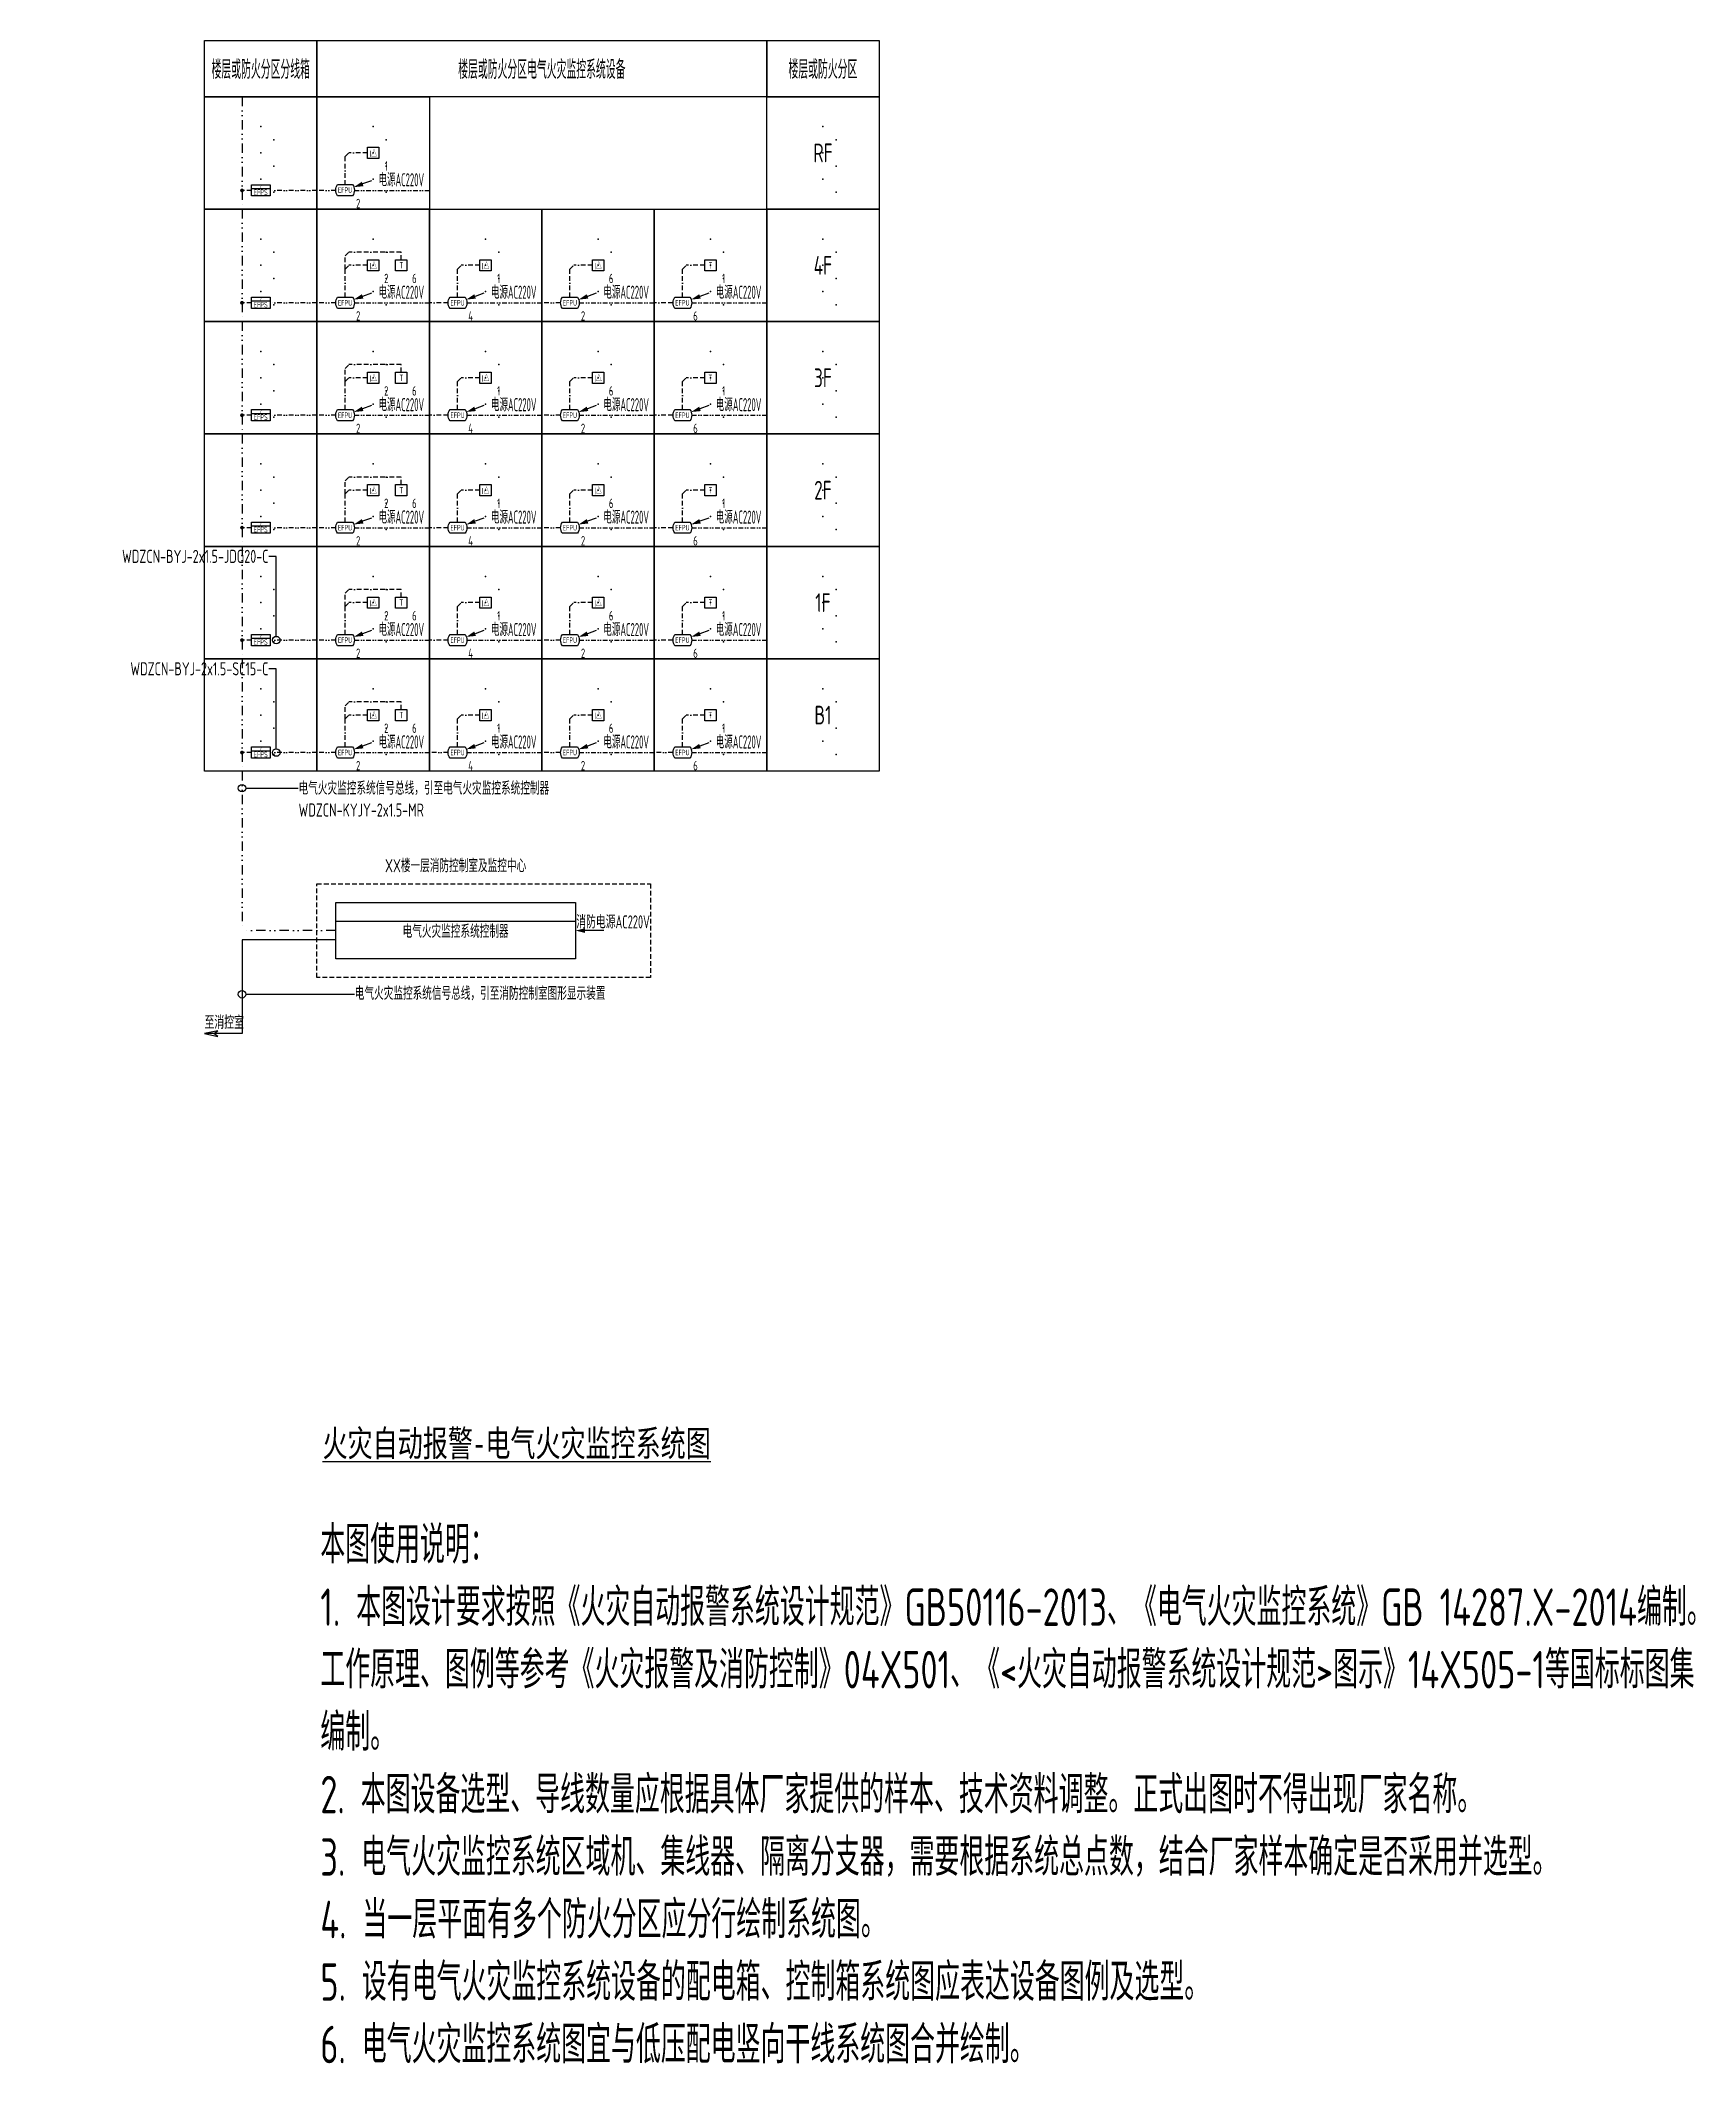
# Model space of a CAD drawing. Header units: millimetres. Extents: x -610917 to 349982, y -134386 to 298175.
# Drawn here: x 194535 to 238697, y -37479 to 16500 of the extents above; entities that cross this region are included whole.
import ezdxf
from ezdxf import colors
from ezdxf.entities.mleader import LeaderData, LeaderLine
from ezdxf.enums import TextEntityAlignment as Align
from ezdxf.math import Vec2, Vec3

# ---------------------------------------------------------------- set-up
doc = ezdxf.new("R2010")
doc.units = ezdxf.units.MM
doc.header["$LTSCALE"] = 500
doc.header["$MEASUREMENT"] = 0
for name, pattern in [('BORDER2', [0.875, 0.25, -0.125, 0.25, -0.125, 0, -0.125]), ('DIVIDE', [1.25, 0.5, -0.25, 0, -0.25, 0, -0.25]), ('DIVIDE2', [0.625, 0.25, -0.125, 0, -0.125, 0, -0.125]), ('HIDDEN', [0.375, 0.25, -0.125])]:
    doc.linetypes.add(name, pattern=pattern)
doc.layers.get('0').update_dxf_attribs({"linetype": 'CONTINUOUS'})
for name, color, linetype in [('E-EFPS-DEVC', 3, 'CONTINUOUS'), ('E-EFPS-WIRE', 1, 'BORDER2'), ('E-EFPS-WIRE2', 1, 'DIVIDE2'), ('E-EFPS-WIRE3', 1, 'DIVIDE'), ('E-FAS-DEVC', 3, 'CONTINUOUS'), ('E-FAS-WIRE', 4, 'CONTINUOUS'), ('E-REQU-DIMS', 30, 'CONTINUOUS'), ('E-UNIV-DIAG', 2, 'CONTINUOUS'), ('E-UNIV-DIAG2', 2, 'HIDDEN'), ('E-UNIV-EL', 140, 'CONTINUOUS'), ('E-UNIV-NOTE', 6, 'CONTINUOUS')]:
    doc.layers.add(name, color=color, linetype=linetype)
doc.styles.add('TH-STYLE1', font='Stfangso_0.ttf', dxfattribs={"width": 0.7})
doc.styles.add('TH-STYLE3', font='tssdeng.shx', dxfattribs={"width": 0.7, "bigfont": 'tssdchn.shx'})

msp = doc.modelspace()

# ---------------------------------------------------------------- texts
at = {"layer": 'E-UNIV-NOTE', "style": 'TH-STYLE3'}
for s, height, width, p in [('楼层或防火分区分线箱', 500, 0.5, (200413, 15750)), ('楼层或防火分区电气火灾监控系统设备', 500, 0.5, (207913, 15750)), ('楼层或防火分区', 500, 0.5, (215413, 15750)), ('RF', 500, 0.7, (215413, 13500)), ('电源AC220V', 350, 0.5, (204163, 12800)), ('1', 250, 0.7, (203763, 13150)), ('2', 250, 0.7, (203013, 12150)), ('2', 250, 0.7, (203763, 10150)), ('6', 250, 0.7, (204513, 10150)), ('1', 250, 0.7, (206763, 10150)), ('6', 250, 0.7, (209763, 10150)), ('1', 250, 0.7, (212763, 10150)), ('4F', 500, 0.7, (215413, 10500)), ('电源AC220V', 350, 0.5, (204163, 9800)), ('电源AC220V', 350, 0.5, (207163, 9800)), ('电源AC220V', 350, 0.5, (210163, 9800)), ('电源AC220V', 350, 0.5, (213163, 9800)), ('2', 250, 0.7, (203013, 9150)), ('4', 250, 0.7, (206013, 9150)), ('2', 250, 0.7, (209013, 9150)), ('6', 250, 0.7, (212013, 9150)), ('3F', 500, 0.7, (215413, 7500)), ('2', 250, 0.7, (203763, 7150)), ('6', 250, 0.7, (204513, 7150)), ('1', 250, 0.7, (206763, 7150)), ('6', 250, 0.7, (209763, 7150)), ('1', 250, 0.7, (212763, 7150)), ('电源AC220V', 350, 0.5, (204163, 6800)), ('电源AC220V', 350, 0.5, (207163, 6800)), ('电源AC220V', 350, 0.5, (210163, 6800)), ('电源AC220V', 350, 0.5, (213163, 6800)), ('2', 250, 0.7, (203013, 6150)), ('4', 250, 0.7, (206013, 6150)), ('2', 250, 0.7, (209013, 6150)), ('6', 250, 0.7, (212013, 6150)), ('2F', 500, 0.7, (215413, 4500)), ('电源AC220V', 350, 0.5, (204163, 3800)), ('2', 250, 0.7, (203763, 4150)), ('6', 250, 0.7, (204513, 4150)), ('电源AC220V', 350, 0.5, (207163, 3800)), ('1', 250, 0.7, (206763, 4150)), ('电源AC220V', 350, 0.5, (210163, 3800)), ('6', 250, 0.7, (209763, 4150)), ('电源AC220V', 350, 0.5, (213163, 3800)), ('1', 250, 0.7, (212763, 4150)), ('2', 250, 0.7, (203013, 3150)), ('4', 250, 0.7, (206013, 3150)), ('2', 250, 0.7, (209013, 3150)), ('6', 250, 0.7, (212013, 3150)), ('1F', 500, 0.7, (215413, 1500)), ('2', 250, 0.7, (203763, 1150)), ('6', 250, 0.7, (204513, 1150)), ('1', 250, 0.7, (206763, 1150)), ('6', 250, 0.7, (209763, 1150)), ('1', 250, 0.7, (212763, 1150)), ('电源AC220V', 350, 0.5, (204163, 800)), ('电源AC220V', 350, 0.5, (207163, 800)), ('电源AC220V', 350, 0.5, (210163, 800)), ('电源AC220V', 350, 0.5, (213163, 800)), ('2', 250, 0.7, (203013, 150)), ('4', 250, 0.7, (206013, 150)), ('2', 250, 0.7, (209013, 150)), ('6', 250, 0.7, (212013, 150)), ('B1', 500, 0.7, (215413, -1500)), ('电源AC220V', 350, 0.5, (204163, -2200)), ('2', 250, 0.7, (203763, -1850)), ('6', 250, 0.7, (204513, -1850)), ('电源AC220V', 350, 0.5, (207163, -2200)), ('1', 250, 0.7, (206763, -1850)), ('电源AC220V', 350, 0.5, (210163, -2200)), ('6', 250, 0.7, (209763, -1850)), ('电源AC220V', 350, 0.5, (213163, -2200)), ('1', 250, 0.7, (212763, -1850)), ('2', 250, 0.7, (203013, -2850)), ('4', 250, 0.7, (206013, -2850)), ('2', 250, 0.7, (209013, -2850)), ('6', 250, 0.7, (212013, -2850)), ('消防电源AC220V', 350, 0.6, (209813, -7000)), ('电气火灾监控系统控制器', 350, 0.7, (205613, -7250))]:
    msp.add_text(s, height=height, dxfattribs=dict(at, width=width)).set_placement(p, align=Align.MIDDLE)
at = {"layer": 'E-UNIV-NOTE', "style": 'TH-STYLE3', "width": 0.7}
msp.add_text('XX楼一层消防控制室及监控中心', height=350, rotation=360, dxfattribs=at).set_placement((205613, -5500), align=Align.MIDDLE)
at = {"layer": 'E-UNIV-NOTE', "style": 'TH-STYLE3', "width": 0.6}
msp.add_text('至消控室', height=350, dxfattribs=at).set_placement((198913, -9700), align=Align.MIDDLE_LEFT)
at = {"layer": 'E-UNIV-NOTE', "insert": (207242, -20968), "char_height": 700, "attachment_point": 5, "style": 'TH-STYLE1'}
msp.add_mtext('{\\L火灾自动报警-电气火灾监控系统图}', dxfattribs=at)
at = {"layer": 'E-UNIV-NOTE', "insert": (202003, -23135), "char_height": 500, "width": 37138.46, "attachment_point": 1, "style": 'TH-STYLE3'}
msp.add_mtext('{\\H2x;本图使用说明：\\P1. 本图设计要求按照《火灾自动报警系统设计规范》GB50116-2013、《电气火灾监控系统》GB 14287.X-2014编制。工作原理、图例等参考《火灾报警及消防控制》04X501、《<火灾自动报警系统设计规范>图示》14X505-1等国标标图集编制。\\P2. 本图设备选型、导线数量应根据具体厂家提供的样本、技术资料调整。正式出图时不得出现厂家名称。\\P3. 电气火灾监控系统区域机、集线器、隔离分支器，需要根据系统总点数，结合厂家样本确定是否采用并选型。\\P4. 当一层平面有多个防火分区应分行绘制系统图。\\P5. 设有电气火灾监控系统设备的配电箱、控制箱系统图应表达设备图例及选型。\\P6. 电气火灾监控系统图宜与低压配电竖向干线系统图合并绘制。}', dxfattribs=at)

# ---------------------------------------------------------------- blocks, each defined once
blk = doc.blocks.new('E-ES01')
blk.add_lwpolyline([(0, 3000), (3000, 3000), (3000, 0), (0, 0)], close=True)
for p in [(1500, 2200), (1850, 1850), (1500, 1500), (1850, 1150), (1500, 800), (1850, 450)]:
    blk.add_point(p)
blk = doc.blocks.new('_DotBlank')
at = {"color": 0, "linetype": 'ByBlock', "lineweight": -2}
blk.add_line((-0.5, 0), (-1, 0), dxfattribs=at)
blk.add_circle((0, 0), 0.5, dxfattribs=at)
blk = doc.blocks.new('E-BEFPS021')
blk.add_lwpolyline([(-2.5, -1.5), (-2.5, 1.5), (2.5, 1.5), (2.5, -1.5)], close=True)
at = {"layer": 'E-UNIV-EL'}
blk.add_line((-2.5, 0.5), (2.5, 0.5), dxfattribs=at)
at = {"layer": 'E-UNIV-EL', "style": 'TH-STYLE3', "width": 0.7}
for height, p in [(1.5, (0, -0.5)), (1, (0, 1))]:
    blk.add_attdef('F', text='', height=height, dxfattribs=at).set_placement(p, align=Align.MIDDLE)
blk = doc.blocks.new('E-BEFPS110')
blk.add_lwpolyline([(-2, 1.5), (2, 1.5, -0.333333), (2, -1.5), (-2, -1.5, -0.333333)], format="xyb", close=True)
at = {"layer": 'E-UNIV-EL', "style": 'TH-STYLE3', "width": 0.7}
blk.add_attdef('F', text='', height=1.5, dxfattribs=at).set_placement((0, 0), align=Align.MIDDLE)
blk = doc.blocks.new('E-BEFPS220')
blk.add_lwpolyline([(-1.5, -1.5), (-1.5, 1.5), (1.5, 1.5), (1.5, -1.5)], close=True)
at = {"layer": 'E-UNIV-EL', "style": 'TH-STYLE3', "width": 0.7}
blk.add_attdef('F', text='', height=1.7, dxfattribs=at).set_placement((0, 0), align=Align.MIDDLE)
blk = doc.blocks.new('E-BEFPS210')
blk.add_lwpolyline([(-1.5, -1.5), (-1.5, 1.5), (1.5, 1.5), (1.5, -1.5)], close=True)
at = {"layer": 'E-UNIV-EL', "style": 'TH-STYLE3', "width": 0.7}
blk.add_attdef('F', text='', height=1.7, dxfattribs=at).set_placement((0, 0), align=Align.MIDDLE)

# ---------------------------------------------------------------- linework, layer by layer
at = {"layer": 'E-EFPS-WIRE'}
for p, q in [((202663, 13400), (202763, 13500)), ((203263, 13500), (202763, 13500)), ((202663, 12650), (202663, 13400)), ((200163, 12500), (199913, 12500)), ((202663, 10750), (202763, 10850)), ((204163, 10850), (202763, 10850)), ((204163, 10650), (204163, 10850)), ((202663, 10400), (202663, 10750)), ((202663, 10400), (202763, 10500)), ((202663, 9650), (202663, 10400)), ((203263, 10500), (202763, 10500)), ((205663, 10400), (205763, 10500)), ((205663, 9650), (205663, 10400)), ((206263, 10500), (205763, 10500)), ((208663, 10400), (208763, 10500)), ((208663, 9650), (208663, 10400)), ((209263, 10500), (208763, 10500)), ((211663, 10400), (211763, 10500)), ((211663, 9650), (211663, 10400)), ((212263, 10500), (211763, 10500)), ((200163, 9500), (199913, 9500)), ((205413, 9500), (204913, 9500)), ((211413, 9500), (210913, 9500)), ((202663, 7750), (202763, 7850)), ((202663, 7400), (202663, 7750)), ((204163, 7850), (202763, 7850)), ((204163, 7650), (204163, 7850)), ((202663, 7400), (202763, 7500)), ((202663, 6650), (202663, 7400)), ((203263, 7500), (202763, 7500)), ((205663, 7400), (205763, 7500)), ((205663, 6650), (205663, 7400)), ((206263, 7500), (205763, 7500)), ((208663, 7400), (208763, 7500)), ((208663, 6650), (208663, 7400)), ((209263, 7500), (208763, 7500)), ((211663, 7400), (211763, 7500)), ((211663, 6650), (211663, 7400)), ((212263, 7500), (211763, 7500)), ((200163, 6500), (199913, 6500)), ((205413, 6500), (204913, 6500)), ((211413, 6500), (210913, 6500)), ((202663, 4750), (202763, 4850)), ((202663, 4400), (202663, 4750)), ((202663, 4400), (202763, 4500)), ((202663, 3650), (202663, 4400)), ((204163, 4850), (202763, 4850)), ((203263, 4500), (202763, 4500)), ((204163, 4650), (204163, 4850)), ((205663, 4400), (205763, 4500)), ((205663, 3650), (205663, 4400)), ((206263, 4500), (205763, 4500)), ((208663, 4400), (208763, 4500)), ((208663, 3650), (208663, 4400)), ((209263, 4500), (208763, 4500)), ((211663, 4400), (211763, 4500)), ((211663, 3650), (211663, 4400)), ((212263, 4500), (211763, 4500)), ((200163, 3500), (199913, 3500)), ((205413, 3500), (204913, 3500)), ((211413, 3500), (210913, 3500)), ((202663, 1750), (202763, 1850)), ((202663, 1400), (202663, 1750)), ((204163, 1850), (202763, 1850)), ((204163, 1650), (204163, 1850)), ((202663, 1400), (202763, 1500)), ((202663, 650), (202663, 1400)), ((203263, 1500), (202763, 1500)), ((205663, 1400), (205763, 1500)), ((205663, 650), (205663, 1400)), ((206263, 1500), (205763, 1500)), ((208663, 1400), (208763, 1500)), ((208663, 650), (208663, 1400)), ((209263, 1500), (208763, 1500)), ((211663, 1400), (211763, 1500)), ((211663, 650), (211663, 1400)), ((212263, 1500), (211763, 1500)), ((200163, 500), (199913, 500)), ((205413, 500), (204913, 500)), ((211413, 500), (210913, 500)), ((202663, -1250), (202763, -1150)), ((202663, -1600), (202663, -1250)), ((202663, -1600), (202763, -1500)), ((202663, -2350), (202663, -1600)), ((204163, -1150), (202763, -1150)), ((203263, -1500), (202763, -1500)), ((204163, -1350), (204163, -1150)), ((205663, -1600), (205763, -1500)), ((205663, -2350), (205663, -1600)), ((206263, -1500), (205763, -1500)), ((208663, -1600), (208763, -1500)), ((208663, -2350), (208663, -1600)), ((209263, -1500), (208763, -1500)), ((211663, -1600), (211763, -1500)), ((211663, -2350), (211663, -1600)), ((212263, -1500), (211763, -1500)), ((200163, -2500), (199913, -2500))]:
    msp.add_line(p, q, dxfattribs=at)
at = {"layer": 'E-EFPS-WIRE2'}
for p, q in [((201913, 12500), (200663, 12500)), ((202413, 12500), (201913, 12500)), ((202913, 12500), (204913, 12500)), ((201913, 9500), (200663, 9500)), ((202413, 9500), (201913, 9500)), ((202913, 9500), (204913, 9500)), ((205913, 9500), (207913, 9500)), ((208413, 9500), (207913, 9500)), ((208913, 9500), (210913, 9500)), ((211913, 9500), (213913, 9500)), ((201913, 6500), (200663, 6500)), ((202413, 6500), (201913, 6500)), ((202913, 6500), (204913, 6500)), ((205913, 6500), (207913, 6500)), ((208413, 6500), (207913, 6500)), ((208913, 6500), (210913, 6500)), ((211913, 6500), (213913, 6500)), ((201913, 3500), (200663, 3500)), ((202413, 3500), (201913, 3500)), ((202913, 3500), (204913, 3500)), ((205913, 3500), (207913, 3500)), ((208413, 3500), (207913, 3500)), ((208913, 3500), (210913, 3500)), ((211913, 3500), (213913, 3500)), ((201913, 500), (200663, 500)), ((202413, 500), (201913, 500)), ((202913, 500), (204913, 500)), ((205913, 500), (207913, 500)), ((208413, 500), (207913, 500)), ((208913, 500), (210913, 500)), ((211913, 500), (213913, 500)), ((201913, -2500), (200663, -2500)), ((202413, -2500), (201913, -2500)), ((202913, -2500), (204913, -2500)), ((205413, -2500), (204913, -2500)), ((205913, -2500), (207913, -2500)), ((208413, -2500), (207913, -2500)), ((208913, -2500), (210913, -2500)), ((211413, -2500), (210913, -2500)), ((211913, -2500), (213913, -2500))]:
    msp.add_line(p, q, dxfattribs=at)
at = {"layer": 'E-EFPS-WIRE3'}
for p, q in [((199913, 15000), (199913, 12000)), ((199913, 12000), (199913, 9000)), ((199913, 9000), (199913, 6000)), ((199913, 6000), (199913, 3000)), ((199913, 3000), (199913, 0)), ((199913, 0), (199913, -3000)), ((199913, -3000), (199913, -7250)), ((202413, -7250), (199913, -7250))]:
    msp.add_line(p, q, dxfattribs=at)
at = {"layer": 'E-EFPS-WIRE3', "const_width": 50}
for points in [[(199888, 12500, 1), (199938, 12500, 1)], [(199888, 9500, 1), (199938, 9500, 1)], [(199888, 6500, 1), (199938, 6500, 1)], [(199888, 3500, 1), (199938, 3500, 1)], [(199888, 500, 1), (199938, 500, 1)], [(199888, -2500, 1), (199938, -2500, 1)]]:
    msp.add_lwpolyline(points, format="xyb", close=True, dxfattribs=at)
at = {"layer": 'E-FAS-DEVC'}
for p, q in [((203367, 12757), (203132, 12671)), ((203367, 9757), (203132, 9671)), ((206367, 9757), (206132, 9671)), ((209367, 9757), (209132, 9671)), ((212367, 9757), (212132, 9671)), ((203367, 6757), (203132, 6671)), ((206367, 6757), (206132, 6671)), ((209367, 6757), (209132, 6671)), ((212367, 6757), (212132, 6671)), ((203367, 3757), (203132, 3671)), ((206367, 3757), (206132, 3671)), ((209367, 3757), (209132, 3671)), ((212367, 3757), (212132, 3671)), ((203367, 757), (203132, 671)), ((206367, 757), (206132, 671)), ((209367, 757), (209132, 671)), ((212367, 757), (212132, 671)), ((203367, -2243), (203132, -2329)), ((206367, -2243), (206132, -2329)), ((209367, -2243), (209132, -2329)), ((212367, -2243), (212132, -2329)), ((202413, -7000), (208813, -7000)), ((209563, -7250), (209063, -7250))]:
    msp.add_line(p, q, dxfattribs=at)
for points in [[(203132, 12671, 125, 0, 0), (202897, 12586, 0, 0, 0)], [(203132, 9671, 125, 0, 0), (202897, 9586, 0, 0, 0)], [(206132, 9671, 125, 0, 0), (205897, 9586, 0, 0, 0)], [(209132, 9671, 125, 0, 0), (208897, 9586, 0, 0, 0)], [(212132, 9671, 125, 0, 0), (211897, 9586, 0, 0, 0)], [(203132, 6671, 125, 0, 0), (202897, 6586, 0, 0, 0)], [(206132, 6671, 125, 0, 0), (205897, 6586, 0, 0, 0)], [(209132, 6671, 125, 0, 0), (208897, 6586, 0, 0, 0)], [(212132, 6671, 125, 0, 0), (211897, 6586, 0, 0, 0)], [(203132, 3671, 125, 0, 0), (202897, 3586, 0, 0, 0)], [(206132, 3671, 125, 0, 0), (205897, 3586, 0, 0, 0)], [(209132, 3671, 125, 0, 0), (208897, 3586, 0, 0, 0)], [(212132, 3671, 125, 0, 0), (211897, 3586, 0, 0, 0)], [(203132, 671, 125, 0, 0), (202897, 586, 0, 0, 0)], [(206132, 671, 125, 0, 0), (205897, 586, 0, 0, 0)], [(209132, 671, 125, 0, 0), (208897, 586, 0, 0, 0)], [(212132, 671, 125, 0, 0), (211897, 586, 0, 0, 0)], [(203132, -2329, 125, 0, 0), (202897, -2414, 0, 0, 0)], [(206132, -2329, 125, 0, 0), (205897, -2414, 0, 0, 0)], [(209132, -2329, 125, 0, 0), (208897, -2414, 0, 0, 0)], [(212132, -2329, 125, 0, 0), (211897, -2414, 0, 0, 0)], [(209063, -7250, 125, 0, 0), (208813, -7250, 0, 0, 0)]]:
    msp.add_lwpolyline(points, format="xyseb", dxfattribs=at)
msp.add_lwpolyline([(202413, -8000), (202413, -6500), (208813, -6500), (208813, -8000)], close=True, dxfattribs=at)
at = {"layer": 'E-FAS-WIRE'}
for p, q in [((202413, -7500), (199913, -7500)), ((199913, -7500), (199913, -10000)), ((199913, -10000), (198913, -10000))]:
    msp.add_line(p, q, dxfattribs=at)
msp.add_lwpolyline([(198913, -10000), (199265, -10075), (199165, -10000), (199265, -9925), (198913, -10000)], dxfattribs=at)
at = {"layer": 'E-UNIV-DIAG'}
for points in [[(198913, 16500), (201913, 16500), (201913, 15000), (198913, 15000)], [(201913, 16500), (213913, 16500), (213913, 15000), (201913, 15000)], [(213913, 16500), (216913, 16500), (216913, 15000), (213913, 15000)]]:
    msp.add_lwpolyline(points, close=True, dxfattribs=at)
at = {"layer": 'E-UNIV-DIAG2'}
msp.add_lwpolyline([(201913, -8500), (201913, -6000), (210813, -6000), (210813, -8500)], close=True, dxfattribs=at)

# ---------------------------------------------------------------- block references
at = {"layer": 'E-EFPS-DEVC', "xscale": 100, "yscale": 100, "zscale": 100}
for name, p, values in [('E-BEFPS210', (203413, 13500), {'F': 'I△'}), ('E-BEFPS110', (202663, 12507), {'F': 'EFPU'}), ('E-BEFPS210', (203413, 10500), {'F': 'I△'}), ('E-BEFPS220', (204163, 10500), {'F': 'T'}), ('E-BEFPS210', (206413, 10500), {'F': 'I△'}), ('E-BEFPS210', (209413, 10500), {'F': 'I△'}), ('E-BEFPS220', (212413, 10500), {'F': 'T'}), ('E-BEFPS110', (202663, 9500), {'F': 'EFPU'}), ('E-BEFPS110', (205663, 9500), {'F': 'EFPU'}), ('E-BEFPS110', (208663, 9500), {'F': 'EFPU'}), ('E-BEFPS110', (211663, 9500), {'F': 'EFPU'}), ('E-BEFPS210', (203413, 7500), {'F': 'I△'}), ('E-BEFPS220', (204163, 7500), {'F': 'T'}), ('E-BEFPS210', (206413, 7500), {'F': 'I△'}), ('E-BEFPS210', (209413, 7500), {'F': 'I△'}), ('E-BEFPS220', (212413, 7500), {'F': 'T'}), ('E-BEFPS110', (202663, 6500), {'F': 'EFPU'}), ('E-BEFPS110', (205663, 6500), {'F': 'EFPU'}), ('E-BEFPS110', (208663, 6500), {'F': 'EFPU'}), ('E-BEFPS110', (211663, 6500), {'F': 'EFPU'}), ('E-BEFPS210', (203413, 4500), {'F': 'I△'}), ('E-BEFPS220', (204163, 4500), {'F': 'T'}), ('E-BEFPS210', (206413, 4500), {'F': 'I△'}), ('E-BEFPS210', (209413, 4500), {'F': 'I△'}), ('E-BEFPS220', (212413, 4500), {'F': 'T'}), ('E-BEFPS110', (202663, 3500), {'F': 'EFPU'}), ('E-BEFPS110', (205663, 3500), {'F': 'EFPU'}), ('E-BEFPS110', (208663, 3500), {'F': 'EFPU'}), ('E-BEFPS110', (211663, 3500), {'F': 'EFPU'}), ('E-BEFPS210', (203413, 1500), {'F': 'I△'}), ('E-BEFPS220', (204163, 1500), {'F': 'T'}), ('E-BEFPS210', (206413, 1500), {'F': 'I△'}), ('E-BEFPS210', (209413, 1500), {'F': 'I△'}), ('E-BEFPS220', (212413, 1500), {'F': 'T'}), ('E-BEFPS110', (202663, 500), {'F': 'EFPU'}), ('E-BEFPS110', (205663, 500), {'F': 'EFPU'}), ('E-BEFPS110', (208663, 500), {'F': 'EFPU'}), ('E-BEFPS110', (211663, 500), {'F': 'EFPU'}), ('E-BEFPS210', (203413, -1500), {'F': 'I△'}), ('E-BEFPS220', (204163, -1500), {'F': 'T'}), ('E-BEFPS210', (206413, -1500), {'F': 'I△'}), ('E-BEFPS210', (209413, -1500), {'F': 'I△'}), ('E-BEFPS220', (212413, -1500), {'F': 'T'}), ('E-BEFPS110', (202663, -2500), {'F': 'EFPU'}), ('E-BEFPS110', (205663, -2500), {'F': 'EFPU'}), ('E-BEFPS110', (208663, -2500), {'F': 'EFPU'}), ('E-BEFPS110', (211663, -2500), {'F': 'EFPU'})]:
    msp.add_blockref(name, p, dxfattribs=at).add_auto_attribs(values)
at = {"layer": 'E-EFPS-DEVC'}
ref = msp.add_blockref('E-BEFPS021', (200413, 12500), dxfattribs=dict(at, xscale=100, yscale=100, zscale=100))
ref.add_attrib('F', 'Z', dxfattribs={"layer": 'E-UNIV-EL', "height": 100, "style": 'TH-STYLE3', "width": 0.7}).set_placement((200413, 12600), align=Align.MIDDLE)
ref.add_attrib('F', 'EFPS', dxfattribs={"layer": 'E-UNIV-EL', "height": 150, "style": 'TH-STYLE3', "width": 0.7}).set_placement((200413, 12450), align=Align.MIDDLE)
ref = msp.add_blockref('E-BEFPS021', (200413, 9500), dxfattribs=dict(at, xscale=100, yscale=100, zscale=100))
ref.add_attrib('F', 'Z', dxfattribs={"layer": 'E-UNIV-EL', "height": 100, "style": 'TH-STYLE3', "width": 0.7}).set_placement((200413, 9600), align=Align.MIDDLE)
ref.add_attrib('F', 'EFPS', dxfattribs={"layer": 'E-UNIV-EL', "height": 150, "style": 'TH-STYLE3', "width": 0.7}).set_placement((200413, 9450), align=Align.MIDDLE)
ref = msp.add_blockref('E-BEFPS021', (200413, 6500), dxfattribs=dict(at, xscale=100, yscale=100, zscale=100))
ref.add_attrib('F', 'Z', dxfattribs={"layer": 'E-UNIV-EL', "height": 100, "style": 'TH-STYLE3', "width": 0.7}).set_placement((200413, 6600), align=Align.MIDDLE)
ref.add_attrib('F', 'EFPS', dxfattribs={"layer": 'E-UNIV-EL', "height": 150, "style": 'TH-STYLE3', "width": 0.7}).set_placement((200413, 6450), align=Align.MIDDLE)
ref = msp.add_blockref('E-BEFPS021', (200413, 3500), dxfattribs=dict(at, xscale=100, yscale=100, zscale=100))
ref.add_attrib('F', 'Z', dxfattribs={"layer": 'E-UNIV-EL', "height": 100, "style": 'TH-STYLE3', "width": 0.7}).set_placement((200413, 3600), align=Align.MIDDLE)
ref.add_attrib('F', 'EFPS', dxfattribs={"layer": 'E-UNIV-EL', "height": 150, "style": 'TH-STYLE3', "width": 0.7}).set_placement((200413, 3450), align=Align.MIDDLE)
ref = msp.add_blockref('E-BEFPS021', (200413, 500), dxfattribs=dict(at, xscale=100, yscale=100, zscale=100))
ref.add_attrib('F', 'Z', dxfattribs={"layer": 'E-UNIV-EL', "height": 100, "style": 'TH-STYLE3', "width": 0.7}).set_placement((200413, 600), align=Align.MIDDLE)
ref.add_attrib('F', 'EFPS', dxfattribs={"layer": 'E-UNIV-EL', "height": 150, "style": 'TH-STYLE3', "width": 0.7}).set_placement((200413, 450), align=Align.MIDDLE)
ref = msp.add_blockref('E-BEFPS021', (200413, -2500), dxfattribs=dict(at, xscale=100, yscale=100, zscale=100))
ref.add_attrib('F', 'Z', dxfattribs={"layer": 'E-UNIV-EL', "height": 100, "style": 'TH-STYLE3', "width": 0.7}).set_placement((200413, -2400), align=Align.MIDDLE)
ref.add_attrib('F', 'EFPS', dxfattribs={"layer": 'E-UNIV-EL', "height": 150, "style": 'TH-STYLE3', "width": 0.7}).set_placement((200413, -2550), align=Align.MIDDLE)
at = {"layer": 'E-UNIV-DIAG'}
for p in [(198913, 12000), (201913, 12000), (213913, 12000), (198913, 9000), (201913, 9000), (204913, 9000), (207913, 9000), (210913, 9000), (213913, 9000), (198913, 6000), (201913, 6000), (204913, 6000), (207913, 6000), (210913, 6000), (213913, 6000), (198913, 3000), (201913, 3000), (204913, 3000), (207913, 3000), (210913, 3000), (213913, 3000), (198913, 0), (201913, 0), (204913, 0), (207913, 0), (210913, 0), (213913, 0), (198913, -3000), (201913, -3000), (204913, -3000), (207913, -3000), (210913, -3000), (213913, -3000)]:
    msp.add_blockref('E-ES01', p, dxfattribs=at)

msp.set_redraw_order([(e.dxf.handle, doc.entitydb.next_handle()) for e in msp.query("TEXT MTEXT ATTDEF DIMENSION ARC_DIMENSION")])  # texts and dimensions are drawn at this point

# ---------------------------------------------------------------- leaders
at = {"layer": 'E-REQU-DIMS'}
ml = msp.add_multileader_mtext('Standard', dxfattribs=at)
ml.set_content('WDZCN-BYJ-2x1.5-JDG20-C', color=6, style='TH-STYLE3')
ml.set_leader_properties()
ml.set_arrow_properties(name='DOTBLANK')
ml.build(insert=Vec2(0, 0))
ml.multileader.update_dxf_attribs({"dogleg_length": 2, "arrow_head_size": 200, "scale": 100})
ctx = ml.context
ctx.base_point, ctx.scale, ctx.char_height, ctx.arrow_head_size, ctx.landing_gap_size, ctx.plane_origin = Vec3(196191, 2735), 100, 350, 200, 9, Vec3(200546, 4539)
ctx.text_align_type = 2
notes = []
notes.append((ctx, [(0, (1, 1, 0), (200828, 2735), (-1, 0), 200, [(1, [(200828, 500)], 0, [])])]))
ctx.mtext.insert, ctx.mtext.alignment, ctx.mtext.flow_direction = Vec3(200619, 2910), 3, 5
ml = msp.add_multileader_mtext('Standard', dxfattribs=at)
ml.set_content('WDZCN-BYJ-2x1.5-SC15-C', color=6, style='TH-STYLE3')
ml.set_leader_properties()
ml.set_arrow_properties(name='DOTBLANK')
ml.build(insert=Vec2(0, 0))
ml.multileader.update_dxf_attribs({"dogleg_length": 2, "arrow_head_size": 200, "scale": 100})
ctx = ml.context
ctx.base_point, ctx.scale, ctx.char_height, ctx.arrow_head_size, ctx.landing_gap_size, ctx.plane_origin = Vec3(196351, -265), 100, 350, 200, 9, Vec3(200546, 1539)
ctx.text_align_type = 2
notes.append((ctx, [(0, (1, 1, 0), (200828, -265), (-1, 0), 200, [(1, [(200828, -2500)], 0, [])])]))
ctx.mtext.insert, ctx.mtext.alignment, ctx.mtext.flow_direction = Vec3(200619, -90), 3, 5
ml = msp.add_multileader_mtext('Standard', dxfattribs=at)
ml.set_content('电气火灾监控系统信号总线，引至电气火灾监控系统控制器\\PWDZCN-KYJY-2x1.5-MR', color=6, style='TH-STYLE3')
ml.set_leader_properties()
ml.set_arrow_properties(name='DOTBLANK')
ml.build(insert=Vec2(0, 0))
ml.multileader.update_dxf_attribs({"dogleg_length": 2, "arrow_head_size": 200, "scale": 100})
ctx = ml.context
ctx.base_point, ctx.scale, ctx.char_height, ctx.arrow_head_size, ctx.landing_gap_size, ctx.plane_origin = Vec3(201413, -3450), 100, 350, 200, 9, Vec3(203195, -1996)
notes.append((ctx, [(0, (1, 1, 0), (201213, -3450), (1, 0), 200, [(1, [(199913, -3450)], 0, [])])]))
ctx.mtext.insert, ctx.mtext.flow_direction = Vec3(201422, -3275), 5
ml = msp.add_multileader_mtext('Standard', dxfattribs=at)
ml.set_content('电气火灾监控系统信号总线，引至消防控制室图形显示装置', color=6, style='TH-STYLE3')
ml.set_leader_properties()
ml.set_arrow_properties(name='DOTBLANK')
ml.build(insert=Vec2(0, 0))
ml.multileader.update_dxf_attribs({"dogleg_length": 2, "arrow_head_size": 200, "scale": 100})
ctx = ml.context
ctx.base_point, ctx.scale, ctx.char_height, ctx.arrow_head_size, ctx.landing_gap_size, ctx.plane_origin = Vec3(202913, -8950), 100, 350, 200, 9, Vec3(203195, -7496)
notes.append((ctx, [(0, (1, 1, 0), (202713, -8950), (1, 0), 200, [(1, [(199913, -8950)], 0, [])])]))
ctx.mtext.insert, ctx.mtext.flow_direction = Vec3(202922, -8750), 5
for ctx, leaders in notes:
    for number, flags, end, landing, length, lines in leaders:
        leader = LeaderData()
        leader.index, (leader.has_last_leader_line, leader.has_dogleg_vector, leader.attachment_direction) = number, flags
        leader.last_leader_point, leader.dogleg_vector, leader.dogleg_length = Vec3(end), Vec3(landing), length
        for number, points, colour, breaks in lines:
            line = LeaderLine()
            line.index, line.vertices, line.color, line.breaks = number, Vec3.list(points), colors.encode_raw_color(colour), breaks
            leader.lines.append(line)
        ctx.leaders.append(leader)

doc.saveas('drawing.dxf')
